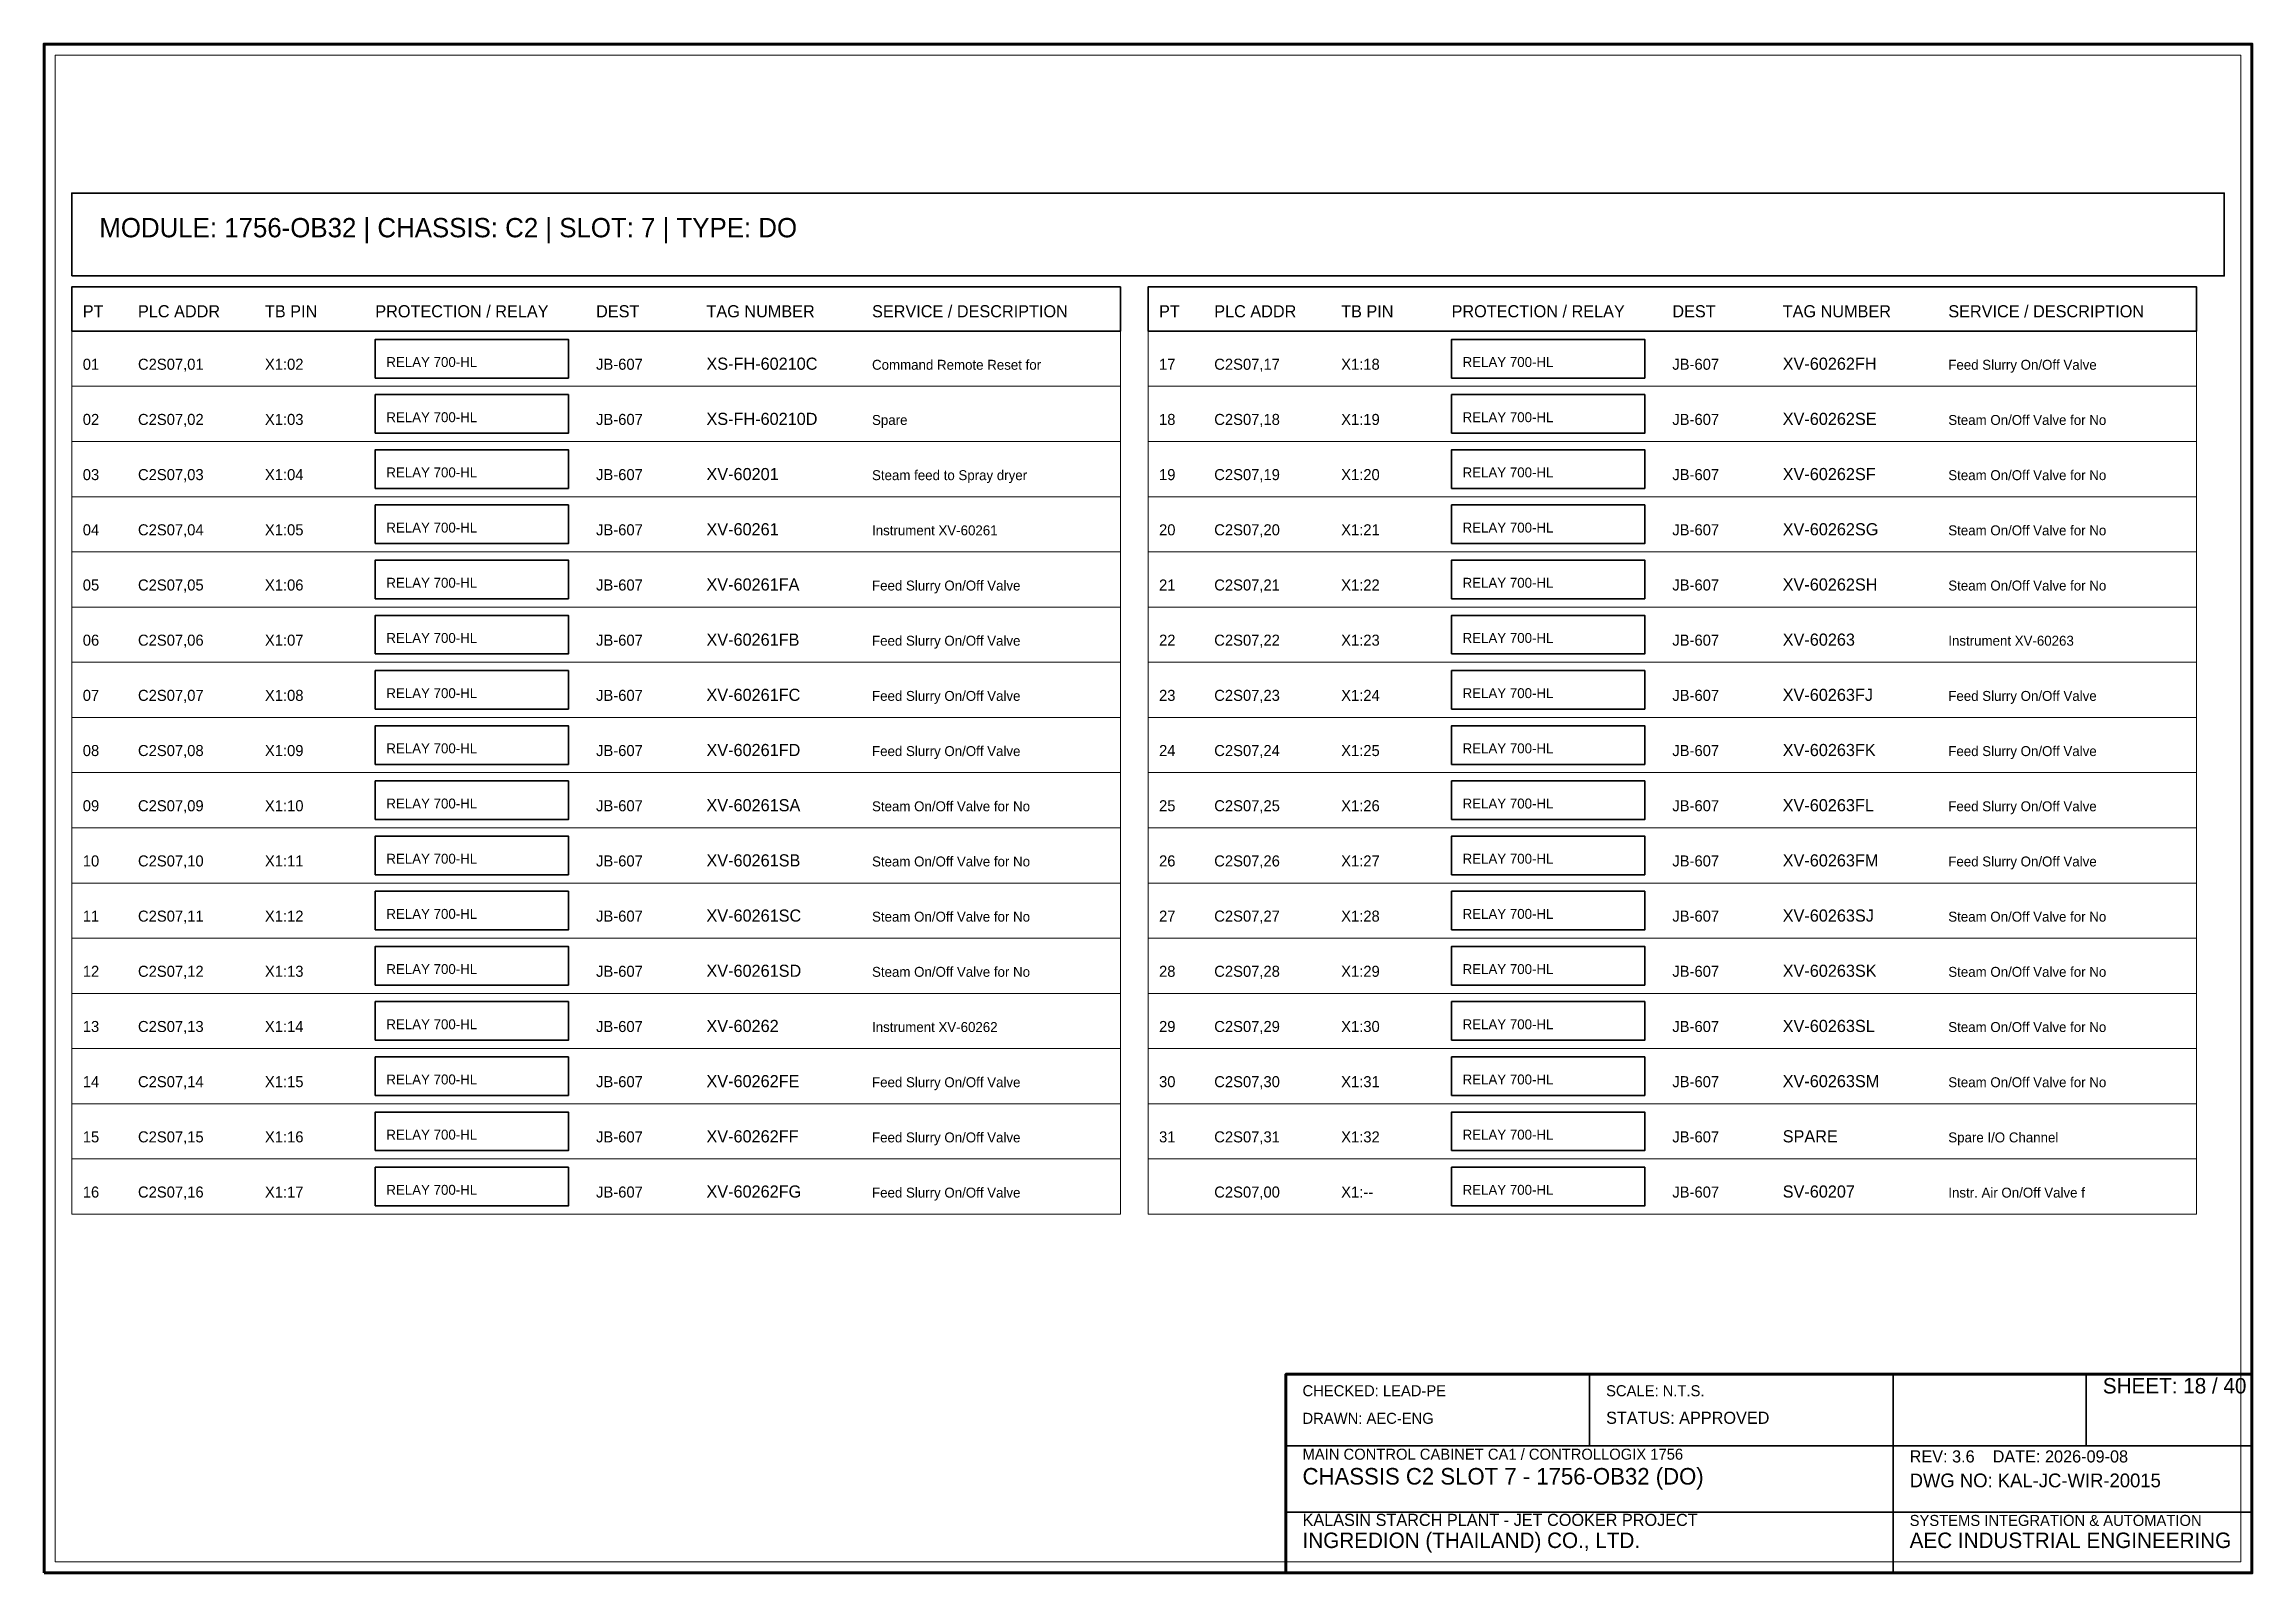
# Model space of a CAD drawing. Header units: millimetres. Extents: x 0 to 2200, y -2240 to 277.
# Drawn here: x 900 to 1300, y -960 to -683 of the extents above; entities that cross this region are included whole.
import ezdxf

# ---------------------------------------------------------------- set-up
doc = ezdxf.new("R2010")
doc.units = ezdxf.units.MM
for name, color, linetype, lineweight in [('0_BORDER', 7, 'Continuous', 70), ('0_TITLE_BLOCK', 4, 'Continuous', 35), ('IE-CABLE', 6, 'Continuous', 25), ('IE-EQUIP', 2, 'Continuous', 35), ('NOTATIONS', 8, 'Continuous', 18), ('RELAYS', 30, 'Continuous', 35), ('TER', 3, 'Continuous', 35), ('TEXTS', 7, 'Continuous', 25)]:
    doc.layers.add(name, color=color, linetype=linetype, lineweight=lineweight)

msp = doc.modelspace()

# ---------------------------------------------------------------- texts
at = {"layer": '0_TITLE_BLOCK'}
for s, height, p in [('MODULE: 1756-OB32 | CHASSIS: C2 | SLOT: 7 | TYPE: DO', 3.5, (910, -718)), ('PT', 2.2, (907, -732.5)), ('PLC ADDR', 2.2, (917, -732.5)), ('TB PIN', 2.2, (940, -732.5)), ('PROTECTION / RELAY', 2.2, (960, -732.5)), ('DEST', 2.2, (1000, -732.5)), ('TAG NUMBER', 2.2, (1020, -732.5)), ('SERVICE / DESCRIPTION', 2.2, (1050, -732.5)), ('PT', 2.2, (1102, -732.5)), ('PLC ADDR', 2.2, (1112, -732.5)), ('TB PIN', 2.2, (1135, -732.5)), ('PROTECTION / RELAY', 2.2, (1155, -732.5)), ('DEST', 2.2, (1195, -732.5)), ('TAG NUMBER', 2.2, (1215, -732.5)), ('SERVICE / DESCRIPTION', 2.2, (1245, -732.5)), ('SHEET: 18 / 40', 2.8, (1273, -927.5)), ('STATUS: APPROVED', 2.2, (1183, -933)), ('CHASSIS C2 SLOT 7 - 1756-OB32 (DO)', 3, (1128, -944)), ('INGREDION (THAILAND) CO., LTD.', 2.8, (1128, -955.5)), ('AEC INDUSTRIAL ENGINEERING', 2.8, (1238, -955.5))]:
    msp.add_text(s, height=height, dxfattribs=at).set_placement(p)
at = {"layer": 'IE-CABLE'}
for p in [(1000, -742), (1195, -742), (1000, -752), (1195, -752), (1000, -762), (1195, -762), (1000, -772), (1195, -772), (1000, -782), (1195, -782), (1000, -792), (1195, -792), (1000, -802), (1195, -802), (1000, -812), (1195, -812), (1000, -822), (1195, -822), (1000, -832), (1195, -832), (1000, -842), (1195, -842), (1000, -852), (1195, -852), (1000, -862), (1195, -862), (1000, -872), (1195, -872), (1000, -882), (1195, -882), (1000, -892), (1195, -892)]:
    msp.add_text('JB-607', height=2, dxfattribs=at).set_placement(p)
at = {"layer": 'RELAYS'}
for p in [(962, -741.5), (1157, -741.5), (962, -751.5), (1157, -751.5), (962, -761.5), (1157, -761.5), (962, -771.5), (1157, -771.5), (962, -781.5), (1157, -781.5), (962, -791.5), (1157, -791.5), (962, -801.5), (1157, -801.5), (962, -811.5), (1157, -811.5), (962, -821.5), (1157, -821.5), (962, -831.5), (1157, -831.5), (962, -841.5), (1157, -841.5), (962, -851.5), (1157, -851.5), (962, -861.5), (1157, -861.5), (962, -871.5), (1157, -871.5), (962, -881.5), (1157, -881.5), (962, -891.5), (1157, -891.5)]:
    msp.add_text('RELAY 700-HL', height=1.8, dxfattribs=at).set_placement(p)
at = {"layer": 'TER'}
for s, p in [('X1:02', (940, -742)), ('X1:18', (1135, -742)), ('X1:03', (940, -752)), ('X1:19', (1135, -752)), ('X1:04', (940, -762)), ('X1:20', (1135, -762)), ('X1:05', (940, -772)), ('X1:21', (1135, -772)), ('X1:06', (940, -782)), ('X1:22', (1135, -782)), ('X1:07', (940, -792)), ('X1:23', (1135, -792)), ('X1:08', (940, -802)), ('X1:24', (1135, -802)), ('X1:09', (940, -812)), ('X1:25', (1135, -812)), ('X1:10', (940, -822)), ('X1:26', (1135, -822)), ('X1:11', (940, -832)), ('X1:27', (1135, -832)), ('X1:12', (940, -842)), ('X1:28', (1135, -842)), ('X1:13', (940, -852)), ('X1:29', (1135, -852)), ('X1:14', (940, -862)), ('X1:30', (1135, -862)), ('X1:15', (940, -872)), ('X1:31', (1135, -872)), ('X1:16', (940, -882)), ('X1:32', (1135, -882)), ('X1:17', (940, -892)), ('X1:--', (1135, -892))]:
    msp.add_text(s, height=2, dxfattribs=at).set_placement(p)
at = {"layer": 'TEXTS'}
for s, height, p in [('01', 2, (907, -742)), ('C2S07,01', 2, (917, -742)), ('XS-FH-60210C', 2.2, (1020, -742)), ('17', 2, (1102, -742)), ('C2S07,17', 2, (1112, -742)), ('XV-60262FH', 2.2, (1215, -742)), ('Command Remote Reset for ', 1.8, (1050, -742)), ('Feed Slurry On/Off Valve ', 1.8, (1245, -742)), ('02', 2, (907, -752)), ('C2S07,02', 2, (917, -752)), ('XS-FH-60210D', 2.2, (1020, -752)), ('Spare', 1.8, (1050, -752)), ('18', 2, (1102, -752)), ('C2S07,18', 2, (1112, -752)), ('XV-60262SE', 2.2, (1215, -752)), ('Steam On/Off Valve for No', 1.8, (1245, -752)), ('03', 2, (907, -762)), ('C2S07,03', 2, (917, -762)), ('XV-60201', 2.2, (1020, -762)), ('19', 2, (1102, -762)), ('C2S07,19', 2, (1112, -762)), ('XV-60262SF', 2.2, (1215, -762)), ('Steam feed to Spray dryer', 1.8, (1050, -762)), ('Steam On/Off Valve for No', 1.8, (1245, -762)), ('04', 2, (907, -772)), ('C2S07,04', 2, (917, -772)), ('XV-60261', 2.2, (1020, -772)), ('Instrument XV-60261', 1.8, (1050, -772)), ('20', 2, (1102, -772)), ('C2S07,20', 2, (1112, -772)), ('XV-60262SG', 2.2, (1215, -772)), ('Steam On/Off Valve for No', 1.8, (1245, -772)), ('05', 2, (907, -782)), ('C2S07,05', 2, (917, -782)), ('XV-60261FA', 2.2, (1020, -782)), ('21', 2, (1102, -782)), ('C2S07,21', 2, (1112, -782)), ('XV-60262SH', 2.2, (1215, -782)), ('Feed Slurry On/Off Valve ', 1.8, (1050, -782)), ('Steam On/Off Valve for No', 1.8, (1245, -782)), ('06', 2, (907, -792)), ('C2S07,06', 2, (917, -792)), ('XV-60261FB', 2.2, (1020, -792)), ('Feed Slurry On/Off Valve ', 1.8, (1050, -792)), ('22', 2, (1102, -792)), ('C2S07,22', 2, (1112, -792)), ('XV-60263', 2.2, (1215, -792)), ('Instrument XV-60263', 1.8, (1245, -792)), ('07', 2, (907, -802)), ('C2S07,07', 2, (917, -802)), ('XV-60261FC', 2.2, (1020, -802)), ('23', 2, (1102, -802)), ('C2S07,23', 2, (1112, -802)), ('XV-60263FJ', 2.2, (1215, -802)), ('Feed Slurry On/Off Valve ', 1.8, (1050, -802)), ('Feed Slurry On/Off Valve ', 1.8, (1245, -802)), ('08', 2, (907, -812)), ('C2S07,08', 2, (917, -812)), ('XV-60261FD', 2.2, (1020, -812)), ('Feed Slurry On/Off Valve ', 1.8, (1050, -812)), ('24', 2, (1102, -812)), ('C2S07,24', 2, (1112, -812)), ('XV-60263FK', 2.2, (1215, -812)), ('Feed Slurry On/Off Valve ', 1.8, (1245, -812)), ('09', 2, (907, -822)), ('C2S07,09', 2, (917, -822)), ('XV-60261SA', 2.2, (1020, -822)), ('25', 2, (1102, -822)), ('C2S07,25', 2, (1112, -822)), ('XV-60263FL', 2.2, (1215, -822)), ('Steam On/Off Valve for No', 1.8, (1050, -822)), ('Feed Slurry On/Off Valve ', 1.8, (1245, -822)), ('10', 2, (907, -832)), ('C2S07,10', 2, (917, -832)), ('XV-60261SB', 2.2, (1020, -832)), ('Steam On/Off Valve for No', 1.8, (1050, -832)), ('26', 2, (1102, -832)), ('C2S07,26', 2, (1112, -832)), ('XV-60263FM', 2.2, (1215, -832)), ('Feed Slurry On/Off Valve ', 1.8, (1245, -832)), ('11', 2, (907, -842)), ('C2S07,11', 2, (917, -842)), ('XV-60261SC', 2.2, (1020, -842)), ('27', 2, (1102, -842)), ('C2S07,27', 2, (1112, -842)), ('XV-60263SJ', 2.2, (1215, -842)), ('Steam On/Off Valve for No', 1.8, (1050, -842)), ('Steam On/Off Valve for No', 1.8, (1245, -842)), ('12', 2, (907, -852)), ('C2S07,12', 2, (917, -852)), ('XV-60261SD', 2.2, (1020, -852)), ('Steam On/Off Valve for No', 1.8, (1050, -852)), ('28', 2, (1102, -852)), ('C2S07,28', 2, (1112, -852)), ('XV-60263SK', 2.2, (1215, -852)), ('Steam On/Off Valve for No', 1.8, (1245, -852)), ('13', 2, (907, -862)), ('C2S07,13', 2, (917, -862)), ('XV-60262', 2.2, (1020, -862)), ('29', 2, (1102, -862)), ('C2S07,29', 2, (1112, -862)), ('XV-60263SL', 2.2, (1215, -862)), ('Instrument XV-60262', 1.8, (1050, -862)), ('Steam On/Off Valve for No', 1.8, (1245, -862)), ('14', 2, (907, -872)), ('C2S07,14', 2, (917, -872)), ('XV-60262FE', 2.2, (1020, -872)), ('Feed Slurry On/Off Valve ', 1.8, (1050, -872)), ('30', 2, (1102, -872)), ('C2S07,30', 2, (1112, -872)), ('XV-60263SM', 2.2, (1215, -872)), ('Steam On/Off Valve for No', 1.8, (1245, -872)), ('15', 2, (907, -882)), ('C2S07,15', 2, (917, -882)), ('XV-60262FF', 2.2, (1020, -882)), ('31', 2, (1102, -882)), ('C2S07,31', 2, (1112, -882)), ('SPARE', 2.2, (1215, -882)), ('Feed Slurry On/Off Valve ', 1.8, (1050, -882)), ('Spare I/O Channel', 1.8, (1245, -882)), ('16', 2, (907, -892)), ('C2S07,16', 2, (917, -892)), ('XV-60262FG', 2.2, (1020, -892)), ('Feed Slurry On/Off Valve ', 1.8, (1050, -892)), ('C2S07,00', 2, (1112, -892)), ('SV-60207', 2.2, (1215, -892)), ('Instr. Air On/Off Valve f', 1.8, (1245, -892)), ('CHECKED: LEAD-PE', 2, (1128, -928)), ('SCALE: N.T.S.', 2, (1183, -928)), ('DRAWN: AEC-ENG', 2, (1128, -933)), ('MAIN CONTROL CABINET CA1 / CONTROLLOGIX 1756', 2, (1128, -939.5)), ('REV: 3.6    DATE: 2026-09-08', 2.2, (1238, -940)), ('DWG NO: KAL-JC-WIR-20015', 2.5, (1238, -944.5)), ('KALASIN STARCH PLANT - JET COOKER PROJECT', 2.2, (1128, -951.5)), ('SYSTEMS INTEGRATION & AUTOMATION', 2, (1238, -951.5))]:
    msp.add_text(s, height=height, dxfattribs=at).set_placement(p)

# ---------------------------------------------------------------- linework, layer by layer
at = {"layer": '0_BORDER'}
for points in [[(900, -960), (1300, -960), (1300, -683), (900, -683)], [(1125, -960), (1300, -960), (1300, -924), (1125, -924)]]:
    msp.add_lwpolyline(points, close=True, dxfattribs=at)
at = {"layer": '0_TITLE_BLOCK'}
for p, q in [((1180, -937), (1180, -924)), ((1235, -937), (1235, -924)), ((1270, -937), (1270, -924)), ((1125, -937), (1300, -937)), ((1235, -960), (1235, -937)), ((1125, -949), (1300, -949))]:
    msp.add_line(p, q, dxfattribs=at)
for points in [[(905, -735), (1095, -735), (1095, -727), (905, -727)], [(1100, -735), (1290, -735), (1290, -727), (1100, -727)]]:
    msp.add_lwpolyline(points, close=True, dxfattribs=at)
at = {"layer": 'IE-EQUIP'}
msp.add_lwpolyline([(905, -725), (1295, -725), (1295, -710), (905, -710)], close=True, dxfattribs=at)
at = {"layer": 'NOTATIONS'}
for points in [[(902, -958), (1298, -958), (1298, -685), (902, -685)], [(905, -745), (1095, -745), (1095, -735), (905, -735)], [(1100, -745), (1290, -745), (1290, -735), (1100, -735)], [(905, -755), (1095, -755), (1095, -745), (905, -745)], [(1100, -755), (1290, -755), (1290, -745), (1100, -745)], [(905, -765), (1095, -765), (1095, -755), (905, -755)], [(1100, -765), (1290, -765), (1290, -755), (1100, -755)], [(905, -775), (1095, -775), (1095, -765), (905, -765)], [(1100, -775), (1290, -775), (1290, -765), (1100, -765)], [(905, -785), (1095, -785), (1095, -775), (905, -775)], [(1100, -785), (1290, -785), (1290, -775), (1100, -775)], [(905, -795), (1095, -795), (1095, -785), (905, -785)], [(1100, -795), (1290, -795), (1290, -785), (1100, -785)], [(905, -805), (1095, -805), (1095, -795), (905, -795)], [(1100, -805), (1290, -805), (1290, -795), (1100, -795)], [(905, -815), (1095, -815), (1095, -805), (905, -805)], [(1100, -815), (1290, -815), (1290, -805), (1100, -805)], [(905, -825), (1095, -825), (1095, -815), (905, -815)], [(1100, -825), (1290, -825), (1290, -815), (1100, -815)], [(905, -835), (1095, -835), (1095, -825), (905, -825)], [(1100, -835), (1290, -835), (1290, -825), (1100, -825)], [(905, -845), (1095, -845), (1095, -835), (905, -835)], [(1100, -845), (1290, -845), (1290, -835), (1100, -835)], [(905, -855), (1095, -855), (1095, -845), (905, -845)], [(1100, -855), (1290, -855), (1290, -845), (1100, -845)], [(905, -865), (1095, -865), (1095, -855), (905, -855)], [(1100, -865), (1290, -865), (1290, -855), (1100, -855)], [(905, -875), (1095, -875), (1095, -865), (905, -865)], [(1100, -875), (1290, -875), (1290, -865), (1100, -865)], [(905, -885), (1095, -885), (1095, -875), (905, -875)], [(1100, -885), (1290, -885), (1290, -875), (1100, -875)], [(905, -895), (1095, -895), (1095, -885), (905, -885)], [(1100, -895), (1290, -895), (1290, -885), (1100, -885)]]:
    msp.add_lwpolyline(points, close=True, dxfattribs=at)
at = {"layer": 'RELAYS'}
for points in [[(960, -743.5), (995, -743.5), (995, -736.5), (960, -736.5)], [(1155, -743.5), (1190, -743.5), (1190, -736.5), (1155, -736.5)], [(960, -753.5), (995, -753.5), (995, -746.5), (960, -746.5)], [(1155, -753.5), (1190, -753.5), (1190, -746.5), (1155, -746.5)], [(960, -763.5), (995, -763.5), (995, -756.5), (960, -756.5)], [(1155, -763.5), (1190, -763.5), (1190, -756.5), (1155, -756.5)], [(960, -773.5), (995, -773.5), (995, -766.5), (960, -766.5)], [(1155, -773.5), (1190, -773.5), (1190, -766.5), (1155, -766.5)], [(960, -783.5), (995, -783.5), (995, -776.5), (960, -776.5)], [(1155, -783.5), (1190, -783.5), (1190, -776.5), (1155, -776.5)], [(960, -793.5), (995, -793.5), (995, -786.5), (960, -786.5)], [(1155, -793.5), (1190, -793.5), (1190, -786.5), (1155, -786.5)], [(960, -803.5), (995, -803.5), (995, -796.5), (960, -796.5)], [(1155, -803.5), (1190, -803.5), (1190, -796.5), (1155, -796.5)], [(960, -813.5), (995, -813.5), (995, -806.5), (960, -806.5)], [(1155, -813.5), (1190, -813.5), (1190, -806.5), (1155, -806.5)], [(960, -823.5), (995, -823.5), (995, -816.5), (960, -816.5)], [(1155, -823.5), (1190, -823.5), (1190, -816.5), (1155, -816.5)], [(960, -833.5), (995, -833.5), (995, -826.5), (960, -826.5)], [(1155, -833.5), (1190, -833.5), (1190, -826.5), (1155, -826.5)], [(960, -843.5), (995, -843.5), (995, -836.5), (960, -836.5)], [(1155, -843.5), (1190, -843.5), (1190, -836.5), (1155, -836.5)], [(960, -853.5), (995, -853.5), (995, -846.5), (960, -846.5)], [(1155, -853.5), (1190, -853.5), (1190, -846.5), (1155, -846.5)], [(960, -863.5), (995, -863.5), (995, -856.5), (960, -856.5)], [(1155, -863.5), (1190, -863.5), (1190, -856.5), (1155, -856.5)], [(960, -873.5), (995, -873.5), (995, -866.5), (960, -866.5)], [(1155, -873.5), (1190, -873.5), (1190, -866.5), (1155, -866.5)], [(960, -883.5), (995, -883.5), (995, -876.5), (960, -876.5)], [(1155, -883.5), (1190, -883.5), (1190, -876.5), (1155, -876.5)], [(960, -893.5), (995, -893.5), (995, -886.5), (960, -886.5)], [(1155, -893.5), (1190, -893.5), (1190, -886.5), (1155, -886.5)]]:
    msp.add_lwpolyline(points, close=True, dxfattribs=at)

msp.set_redraw_order([(e.dxf.handle, doc.entitydb.next_handle()) for e in msp.query("TEXT MTEXT ATTDEF DIMENSION ARC_DIMENSION")])  # texts and dimensions are drawn at this point

doc.saveas('drawing.dxf')
